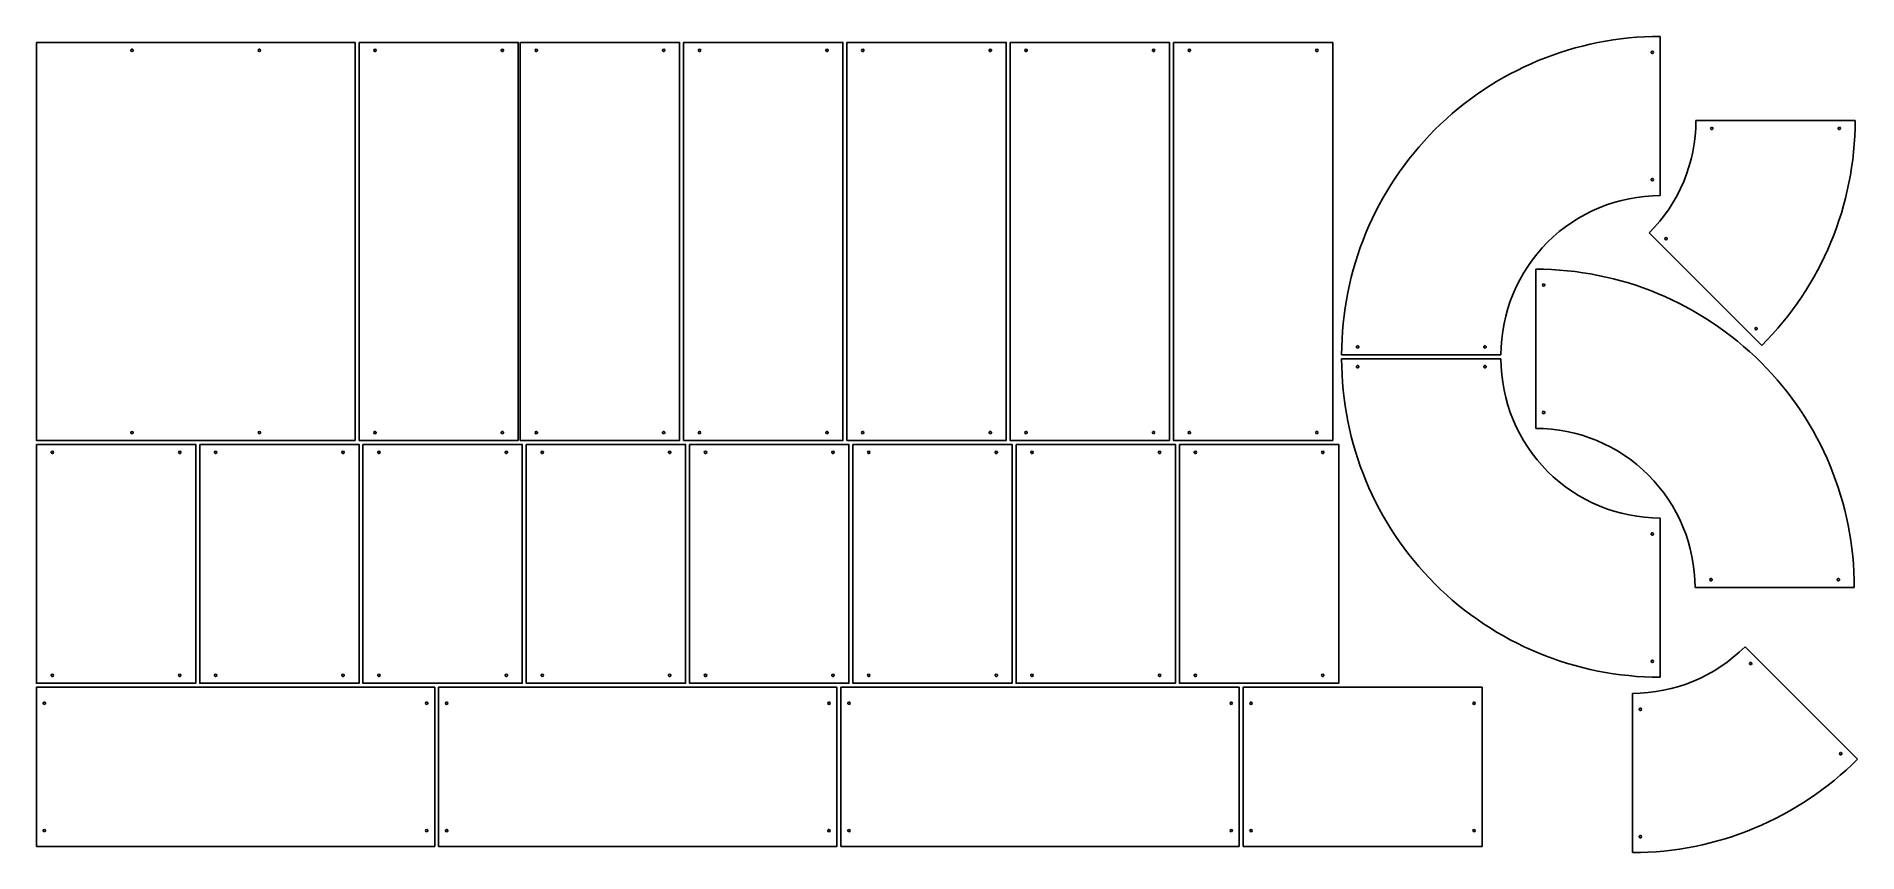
# Model space of a CAD drawing. Extents: x 55 to 2341, y 77 to 1102.
import ezdxf

# ---------------------------------------------------------------- set-up
doc = ezdxf.new("R2010")
doc.units = 0
doc.layers.add('CAPA_1', color=7, linetype='CONTINUOUS')

msp = doc.modelspace()

# ---------------------------------------------------------------- linework, layer by layer
at = {"layer": 'CAPA_1', "color": 7}
for points in [[(2093.308375, 902.411482), (2093.308375, 1102.411082)], [(54.655071, 1094.780838), (54.655071, 594.780991), (254.655046, 594.780991), (454.655033, 594.780991), (454.655033, 1094.780838), (254.655046, 1094.780838), (54.655071, 1094.780838)], [(174.655065, 1086.280643), (174.655065, 1086.280643)], [(334.655047, 1086.280643), (334.655047, 1086.280643)], [(459.655051, 1094.780725), (459.655051, 594.780878), (659.655018, 594.780878), (659.655018, 1094.780725), (459.655051, 1094.780725)], [(479.655039, 1086.28053), (479.655039, 1086.28053)], [(639.65503, 1086.28053), (639.65503, 1086.28053)], [(662.155027, 1094.78064), (662.155027, 594.780878), (862.154994, 594.780878), (862.154994, 1094.78064), (662.155027, 1094.78064)], [(682.155015, 1086.280445), (682.155015, 1086.280445)], [(842.155006, 1086.280445), (842.155006, 1086.280445)], [(867.155012, 1094.78064), (867.155012, 594.780765), (1067.154979, 594.780765), (1067.154979, 1094.78064), (867.155012, 1094.78064)], [(887.155, 1086.280445), (887.155, 1086.280445)], [(1047.154991, 1086.280445), (1047.154991, 1086.280445)], [(1072.154997, 1094.780527), (1072.154997, 594.780765), (1272.154964, 594.780765), (1272.154964, 1094.780527), (1072.154997, 1094.780527)], [(1092.154986, 1086.280332), (1092.154986, 1086.280332)], [(1252.154976, 1086.280332), (1252.154976, 1086.280332)], [(1277.154982, 1094.780442), (1277.154982, 594.78068), (1477.154949, 594.78068), (1477.154949, 1094.780442), (1277.154982, 1094.780442)], [(1297.154971, 1086.280248), (1297.154971, 1086.280248)], [(1457.154961, 1086.280248), (1457.154961, 1086.280248)], [(1482.154968, 1094.780442), (1482.154968, 594.780568), (1682.154934, 594.780568), (1682.154934, 1094.780442), (1482.154968, 1094.780442)], [(1502.154956, 1086.280248), (1502.154956, 1086.280248)], [(1662.154946, 1086.280248), (1662.154946, 1086.280248)], [(2083.308395, 1083.910992), (2083.308395, 1083.910992)], [(2159.553297, 986.780856), (2159.553297, 986.780856)], [(2319.552779, 986.780856), (2319.552779, 986.780856)], [(2338.052728, 996.780836), (2338.052728, 996.780836)], [(2083.308395, 923.910889), (2083.308395, 923.910889)], [(2102.055514, 848.441986), (2102.055514, 848.441986)], [(1936.963981, 609.958733), (1936.963981, 809.95822)], [(1946.964243, 791.45813), (1946.964243, 791.45813)], [(2215.192307, 735.30587), (2215.192307, 735.30587)], [(1713.307442, 713.911309), (1713.307442, 713.911309)], [(1873.307404, 713.911309), (1873.307404, 713.911309)], [(1713.307442, 685.910913), (1713.307442, 685.910913)], [(1873.307404, 685.910913), (1873.307404, 685.910913)], [(1946.964243, 631.458139), (1946.964243, 631.458139)], [(174.655065, 606.280587), (174.655065, 606.280587)], [(334.655047, 606.280587), (334.655047, 606.280587)], [(479.655039, 606.280869), (479.655039, 606.280869)], [(639.65503, 606.280869), (639.65503, 606.280869)], [(682.155015, 606.280869), (682.155015, 606.280869)], [(842.155006, 606.280869), (842.155006, 606.280869)], [(887.155, 606.280784), (887.155, 606.280784)], [(1047.154991, 606.280784), (1047.154991, 606.280784)], [(1092.154986, 606.280784), (1092.154986, 606.280784)], [(1252.154976, 606.280784), (1252.154976, 606.280784)], [(1297.154971, 606.280672), (1297.154971, 606.280672)], [(1457.154961, 606.280672), (1457.154961, 606.280672)], [(1502.154956, 606.280587), (1502.154956, 606.280587)], [(1662.154946, 606.280587), (1662.154946, 606.280587)], [(54.655071, 589.780973), (54.655071, 289.780691), (254.656062, 289.780691), (254.656062, 589.780973), (54.655071, 589.780973)], [(74.656069, 581.280778), (74.656069, 581.280778)], [(234.656046, 581.280778), (234.656046, 581.280778)], [(259.656052, 589.780973), (259.656052, 289.780691), (459.657027, 289.780691), (459.657027, 589.780973), (259.656052, 589.780973)], [(279.657048, 581.280778), (279.657048, 581.280778)], [(439.657038, 581.280778), (439.657038, 581.280778)], [(464.657045, 589.780973), (464.657045, 289.780691), (664.658028, 289.780691), (664.658028, 589.780973), (464.657045, 589.780973)], [(484.658049, 581.280778), (484.658049, 581.280778)], [(644.658011, 581.280778), (644.658011, 581.280778)], [(669.658018, 589.780973), (669.658018, 289.780691), (869.659001, 289.780691), (869.659001, 589.780973), (669.658018, 589.780973)], [(689.659022, 581.280778), (689.659022, 581.280778)], [(849.659012, 581.280778), (849.659012, 581.280778)], [(874.658991, 589.780973), (874.658991, 289.780691), (1074.660002, 289.780691), (1074.660002, 589.780973), (874.658991, 589.780973)], [(894.659995, 581.280778), (894.659995, 581.280778)], [(1054.659985, 581.280778), (1054.659985, 581.280778)], [(1079.659992, 589.781086), (1079.659992, 289.780691), (1279.660975, 289.780691), (1279.660975, 589.781086), (1079.659992, 589.781086)], [(1099.660996, 581.280891), (1099.660996, 581.280891)], [(1259.660986, 581.280891), (1259.660986, 581.280891)], [(1284.660965, 589.781086), (1284.660965, 289.780691), (1484.661948, 289.780691), (1484.661948, 589.781086), (1284.660965, 589.781086)], [(1304.661969, 581.280891), (1304.661969, 581.280891)], [(1464.661959, 581.280891), (1464.661959, 581.280891)], [(1489.661966, 589.781086), (1489.661966, 289.780691), (1689.662949, 289.780691), (1689.662949, 589.781086), (1489.661966, 589.781086)], [(1509.662942, 581.280891), (1509.662942, 581.280891)], [(1669.662932, 581.280891), (1669.662932, 581.280891)], [(2093.308375, 497.410746), (2093.308375, 297.411146)], [(2083.308395, 475.911339), (2083.308395, 475.911339)], [(2156.964952, 421.45852), (2156.964952, 421.45852)], [(2316.965196, 421.45852), (2316.965196, 421.45852)], [(74.656069, 301.280795), (74.656069, 301.280795)], [(234.656046, 301.280795), (234.656046, 301.280795)], [(279.657048, 301.280795), (279.657048, 301.280795)], [(439.657038, 301.280795), (439.657038, 301.280795)], [(484.658049, 301.280795), (484.658049, 301.280795)], [(644.658011, 301.280795), (644.658011, 301.280795)], [(689.659022, 301.280795), (689.659022, 301.280795)], [(849.659012, 301.280795), (849.659012, 301.280795)], [(894.659995, 301.280795), (894.659995, 301.280795)], [(1054.659985, 301.280795), (1054.659985, 301.280795)], [(1099.660996, 301.280795), (1099.660996, 301.280795)], [(1259.660986, 301.280795), (1259.660986, 301.280795)], [(1304.661969, 301.280795), (1304.661969, 301.280795)], [(1464.661959, 301.280795), (1464.661959, 301.280795)], [(1509.662942, 301.280795), (1509.662942, 301.280795)], [(1669.662932, 301.280795), (1669.662932, 301.280795)], [(2083.308395, 315.911236), (2083.308395, 315.911236)], [(2206.725951, 313.089641), (2206.725951, 313.089641)], [(554.65503, 284.780898), (54.655071, 284.780898), (54.655071, 84.780905), (554.65503, 84.780905), (554.65503, 284.780898)], [(1059.65498, 284.780983), (559.65502, 284.780983), (559.65502, 84.781017), (1059.65498, 84.781017), (1059.65498, 284.780983)], [(1564.655946, 284.781096), (1064.655986, 284.781096), (1064.655986, 84.781102), (1564.655946, 84.781102), (1564.655946, 284.781096)], [(1569.656952, 84.780707), (1869.656916, 84.780707), (1869.656916, 284.781604), (1569.656952, 284.781604), (1569.656952, 84.780707)], [(66.15507, 264.780911), (66.15507, 264.780911)], [(546.155033, 264.780911), (546.155033, 264.780911)], [(571.15504, 264.780996), (571.15504, 264.780996)], [(1051.154983, 264.780996), (1051.154983, 264.780996)], [(1076.155977, 264.781109), (1076.155977, 264.781109)], [(1556.155948, 264.781109), (1556.155948, 264.781109)], [(1578.156949, 264.781589), (1578.156949, 264.781589)], [(1858.156925, 264.781589), (1858.156925, 264.781589)], [(2068.387955, 255.591858), (2068.387955, 255.591858)], [(2319.862913, 199.95296), (2319.862913, 199.95296)], [(66.15507, 104.780921), (66.15507, 104.780921)], [(546.155033, 104.780921), (546.155033, 104.780921)], [(571.15504, 104.781006), (571.15504, 104.781006)], [(1051.154983, 104.781006), (1051.154983, 104.781006)], [(1076.155977, 104.781119), (1076.155977, 104.781119)], [(1556.155948, 104.781119), (1556.155948, 104.781119)], [(1578.156949, 104.781711), (1578.156949, 104.781711)], [(1858.156925, 104.781711), (1858.156925, 104.781711)], [(2068.387955, 95.592347), (2068.387955, 95.592347)], [(2058.387129, 77.092257), (2058.387129, 77.092257)]]:
    msp.add_lwpolyline(points, dxfattribs=at)
for points in [[(2093.308375, 1102.411082), (1987.221662, 1102.411329), (1885.479897, 1060.268733), (1810.465157, 985.254205)], [(173.155054, 1084.780434), (173.154999, 1085.178297), (173.313011, 1085.559883), (173.594324, 1085.841233)], [(174.655065, 1083.280734), (173.82675, 1083.280727), (173.155219, 1083.95212), (173.155054, 1084.780434)], [(173.594324, 1085.841233), (173.875637, 1086.122583), (174.257202, 1086.280646), (174.655065, 1086.280643)], [(174.655065, 1086.280643), (175.052928, 1086.280646), (175.434493, 1086.122583), (175.715806, 1085.841233)], [(176.155076, 1084.780434), (176.154911, 1083.95212), (175.48338, 1083.280727), (174.655065, 1083.280734)], [(175.715806, 1085.841233), (175.997119, 1085.559883), (176.155132, 1085.178297), (176.155076, 1084.780434)], [(333.155036, 1084.780434), (333.154981, 1085.178297), (333.312993, 1085.559883), (333.594306, 1085.841233)], [(334.655047, 1083.280734), (333.826732, 1083.280727), (333.155201, 1083.95212), (333.155036, 1084.780434)], [(333.594306, 1085.841233), (333.875619, 1086.122583), (334.257184, 1086.280646), (334.655047, 1086.280643)], [(334.655047, 1086.280643), (335.052905, 1086.280638), (335.434463, 1086.122573), (335.71577, 1085.841223)], [(336.15503, 1084.780434), (336.154865, 1083.952131), (335.483351, 1083.280743), (334.655047, 1083.280734)], [(335.71577, 1085.841223), (335.997077, 1085.559874), (336.155085, 1085.178292), (336.15503, 1084.780434)], [(479.655039, 1083.280734), (478.826967, 1083.281288), (478.155991, 1083.952757), (478.156044, 1084.780829)], [(478.156044, 1084.780829), (478.156209, 1085.608747), (478.827121, 1086.279976), (479.655039, 1086.28053)], [(479.655039, 1086.28053), (480.483354, 1086.280536), (481.154885, 1085.609144), (481.15505, 1084.780829)], [(480.715741, 1083.720103), (480.434431, 1083.438778), (480.052883, 1083.280731), (479.655039, 1083.280734)], [(481.15505, 1084.780829), (481.155076, 1084.382986), (480.99705, 1084.001429), (480.715741, 1083.720103)], [(638.594329, 1083.720103), (638.313019, 1084.001429), (638.154993, 1084.382986), (638.155019, 1084.780829)], [(638.155019, 1084.780829), (638.155184, 1085.609144), (638.826715, 1086.280536), (639.65503, 1086.28053)], [(639.65503, 1083.280734), (639.257187, 1083.280731), (638.875638, 1083.438778), (638.594329, 1083.720103)], [(639.65503, 1086.28053), (640.483333, 1086.280521), (641.154847, 1085.609133), (641.155013, 1084.780829)], [(640.715713, 1083.720113), (640.434409, 1083.438788), (640.052868, 1083.280738), (639.65503, 1083.280734)], [(641.155013, 1084.780829), (641.155038, 1084.382991), (640.997016, 1084.001438), (640.715713, 1083.720113)], [(682.155015, 1083.280649), (681.326943, 1083.281204), (680.655967, 1083.952672), (680.65602, 1084.780745)], [(680.65602, 1084.780745), (680.656185, 1085.608663), (681.327097, 1086.279891), (682.155015, 1086.280445)], [(682.155015, 1086.280445), (682.98333, 1086.280452), (683.654861, 1085.609059), (683.655026, 1084.780745)], [(683.215717, 1083.720019), (682.934407, 1083.438693), (682.552859, 1083.280646), (682.155015, 1083.280649)], [(683.655026, 1084.780745), (683.655052, 1084.382901), (683.497026, 1084.001344), (683.215717, 1083.720019)], [(841.094305, 1083.720019), (840.812995, 1084.001344), (840.654969, 1084.382901), (840.654995, 1084.780745)], [(840.654995, 1084.780745), (840.65516, 1085.609059), (841.326691, 1086.280452), (842.155006, 1086.280445)], [(842.155006, 1083.280649), (841.757163, 1083.280646), (841.375614, 1083.438693), (841.094305, 1083.720019)], [(842.155006, 1086.280445), (842.98332, 1086.280452), (843.654852, 1085.609059), (843.655017, 1084.780745)], [(843.215707, 1083.720019), (842.934397, 1083.438693), (842.552849, 1083.280646), (842.155006, 1083.280649)], [(843.655017, 1084.780745), (843.655042, 1084.382901), (843.497017, 1084.001344), (843.215707, 1083.720019)], [(887.155, 1083.280649), (886.326928, 1083.281204), (885.655952, 1083.952672), (885.656005, 1084.780745)], [(885.656005, 1084.780745), (885.65617, 1085.608663), (886.327083, 1086.279891), (887.155, 1086.280445)], [(887.155, 1086.280445), (887.983315, 1086.280452), (888.654846, 1085.609059), (888.655012, 1084.780745)], [(888.215702, 1083.720019), (887.934392, 1083.438693), (887.552844, 1083.280646), (887.155, 1083.280649)], [(888.655012, 1084.780745), (888.655037, 1084.382901), (888.497011, 1084.001344), (888.215702, 1083.720019)], [(1046.09429, 1083.720019), (1045.81298, 1084.001344), (1045.654954, 1084.382901), (1045.65498, 1084.780745)], [(1045.65498, 1084.780745), (1045.655145, 1085.609059), (1046.326676, 1086.280452), (1047.154991, 1086.280445)], [(1047.154991, 1083.280649), (1046.757148, 1083.280646), (1046.375599, 1083.438693), (1046.09429, 1083.720019)], [(1047.154991, 1086.280445), (1047.983305, 1086.280452), (1048.654837, 1085.609059), (1048.655002, 1084.780745)], [(1048.215692, 1083.720019), (1047.934382, 1083.438693), (1047.552834, 1083.280646), (1047.154991, 1083.280649)], [(1048.655002, 1084.780745), (1048.655027, 1084.382901), (1048.497002, 1084.001344), (1048.215692, 1083.720019)], [(1092.154986, 1083.280536), (1091.326913, 1083.281091), (1090.655937, 1083.952559), (1090.65599, 1084.780632)], [(1090.65599, 1084.780632), (1090.656155, 1085.60855), (1091.327068, 1086.279778), (1092.154986, 1086.280332)], [(1092.154986, 1086.280332), (1092.9833, 1086.280339), (1093.654832, 1085.608946), (1093.654997, 1084.780632)], [(1093.215687, 1083.719906), (1092.934377, 1083.43858), (1092.552829, 1083.280533), (1092.154986, 1083.280536)], [(1093.654997, 1084.780632), (1093.655022, 1084.382789), (1093.496997, 1084.001231), (1093.215687, 1083.719906)], [(1251.094275, 1083.719906), (1250.812965, 1084.001231), (1250.654939, 1084.382789), (1250.654965, 1084.780632)], [(1250.654965, 1084.780632), (1250.65513, 1085.608946), (1251.326661, 1086.280339), (1252.154976, 1086.280332)], [(1252.154976, 1083.280536), (1251.757133, 1083.280533), (1251.375584, 1083.43858), (1251.094275, 1083.719906)], [(1252.154976, 1086.280332), (1252.983291, 1086.280339), (1253.654822, 1085.608946), (1253.654987, 1084.780632)], [(1253.215677, 1083.719906), (1252.934368, 1083.43858), (1252.552819, 1083.280533), (1252.154976, 1083.280536)], [(1253.654987, 1084.780632), (1253.655013, 1084.382789), (1253.496987, 1084.001231), (1253.215677, 1083.719906)], [(1297.154971, 1083.280451), (1296.326899, 1083.281006), (1295.655922, 1083.952475), (1295.655976, 1084.780547)], [(1295.655976, 1084.780547), (1295.65614, 1085.608465), (1296.327053, 1086.279693), (1297.154971, 1086.280248)], [(1297.154971, 1086.280248), (1297.983285, 1086.280254), (1298.654817, 1085.608862), (1298.654982, 1084.780547)], [(1298.215672, 1083.719821), (1297.934362, 1083.438495), (1297.552814, 1083.280448), (1297.154971, 1083.280451)], [(1298.654982, 1084.780547), (1298.655007, 1084.382704), (1298.496982, 1084.001147), (1298.215672, 1083.719821)], [(1456.09426, 1083.719821), (1455.81295, 1084.001147), (1455.654925, 1084.382704), (1455.65495, 1084.780547)], [(1455.65495, 1084.780547), (1455.655115, 1085.608862), (1456.326647, 1086.280254), (1457.154961, 1086.280248)], [(1457.154961, 1083.280451), (1456.757118, 1083.280448), (1456.37557, 1083.438495), (1456.09426, 1083.719821)], [(1457.154961, 1086.280248), (1457.983265, 1086.280238), (1458.654779, 1085.608851), (1458.654944, 1084.780547)], [(1458.215644, 1083.719831), (1457.93434, 1083.438506), (1457.552799, 1083.280456), (1457.154961, 1083.280451)], [(1458.654944, 1084.780547), (1458.654969, 1084.382709), (1458.496948, 1084.001156), (1458.215644, 1083.719831)], [(1502.154956, 1083.280451), (1501.326884, 1083.281006), (1500.655907, 1083.952475), (1500.655961, 1084.780547)], [(1500.655961, 1084.780547), (1500.656126, 1085.608465), (1501.327038, 1086.279693), (1502.154956, 1086.280248)], [(1502.154956, 1086.280248), (1502.98327, 1086.280254), (1503.654802, 1085.608862), (1503.654967, 1084.780547)], [(1503.215657, 1083.719821), (1502.934347, 1083.438495), (1502.552799, 1083.280448), (1502.154956, 1083.280451)], [(1503.654967, 1084.780547), (1503.654992, 1084.382704), (1503.496967, 1084.001147), (1503.215657, 1083.719821)], [(1661.094245, 1083.719821), (1660.812935, 1084.001147), (1660.65491, 1084.382704), (1660.654935, 1084.780547)], [(1660.654935, 1084.780547), (1660.6551, 1085.608862), (1661.326632, 1086.280254), (1662.154946, 1086.280248)], [(1662.154946, 1083.280451), (1661.757103, 1083.280448), (1661.375555, 1083.438495), (1661.094245, 1083.719821)], [(1662.154946, 1086.280248), (1662.98325, 1086.280238), (1663.654764, 1085.608851), (1663.654929, 1084.780547)], [(1663.215629, 1083.719831), (1662.934326, 1083.438506), (1662.552785, 1083.280456), (1662.154946, 1083.280451)], [(1663.654929, 1084.780547), (1663.654955, 1084.382709), (1663.496933, 1084.001156), (1663.215629, 1083.719831)], [(2082.246954, 1081.350148), (2081.965399, 1081.631512), (2081.807222, 1082.013248), (2081.807255, 1082.411292)], [(2081.807255, 1082.411292), (2081.807334, 1082.809262), (2081.965561, 1083.190889), (2082.247104, 1083.472161)], [(2083.308395, 1080.911168), (2082.910351, 1080.910865), (2082.528509, 1081.068784), (2082.246954, 1081.350148)], [(2082.247104, 1083.472161), (2082.528646, 1083.753434), (2082.910425, 1083.911295), (2083.308395, 1083.910992)], [(2083.308395, 1083.910992), (2084.136269, 1083.910375), (2084.807112, 1083.239166), (2084.807277, 1082.411292)], [(2084.807277, 1082.411292), (2084.807346, 1081.583252), (2084.136434, 1080.911785), (2083.308395, 1080.911168)], [(1810.465157, 985.254205), (1735.450417, 910.239677), (1693.307534, 808.498031), (1693.307482, 702.411318)], [(2138.053297, 996.780836), (2138.006517, 943.755532), (2116.904526, 892.919069), (2079.386607, 855.44787)], [(2338.052728, 996.780836), (2338.052728, 996.780836), (2138.053297, 996.780836), (2138.053297, 996.780836)], [(2156.552908, 986.780856), (2156.552905, 987.178719), (2156.710967, 987.560284), (2156.992317, 987.841597)], [(2156.992317, 985.720115), (2156.710967, 986.001428), (2156.552905, 986.382993), (2156.552908, 986.780856)], [(2156.992317, 987.841597), (2157.273667, 988.12291), (2157.655253, 988.280923), (2158.053116, 988.280867)], [(2158.053116, 985.280845), (2157.655253, 985.280789), (2157.273667, 985.438802), (2156.992317, 985.720115)], [(2158.053116, 988.280867), (2158.450974, 988.280915), (2158.832553, 988.122899), (2159.113897, 987.841587)], [(2159.113897, 985.720125), (2158.832553, 985.438813), (2158.450974, 985.280797), (2158.053116, 985.280845)], [(2159.113897, 987.841587), (2159.395241, 987.560275), (2159.5533, 987.178714), (2159.553297, 986.780856)], [(2159.553297, 986.780856), (2159.5533, 986.382998), (2159.395241, 986.001437), (2159.113897, 985.720125)], [(2220.719714, 714.114932), (2295.755407, 789.057386), (2337.959254, 890.730292), (2338.052728, 996.780836)], [(2316.553039, 986.780856), (2316.553036, 987.178685), (2316.711072, 987.56022), (2316.992379, 987.841527)], [(2316.992379, 985.720185), (2316.711072, 986.001492), (2316.553036, 986.383027), (2316.553039, 986.780856)], [(2316.992379, 987.841527), (2317.273686, 988.122835), (2317.655222, 988.28087), (2318.05305, 988.280867)], [(2318.05305, 985.280845), (2317.655222, 985.280842), (2317.273686, 985.438877), (2316.992379, 985.720185)], [(2318.05305, 988.280867), (2318.881376, 988.280718), (2319.552785, 987.609182), (2319.552779, 986.780856)], [(2319.552779, 986.780856), (2319.552785, 985.95253), (2318.881376, 985.280994), (2318.05305, 985.280845)], [(2082.246924, 921.350103), (2081.965367, 921.631485), (2081.8072, 922.013243), (2081.807255, 922.411301)], [(2081.807255, 922.411301), (2081.807364, 922.809252), (2081.965604, 923.19085), (2082.247144, 923.472098)], [(2083.308395, 920.911092), (2082.910337, 920.91079), (2082.528481, 921.06872), (2082.246924, 921.350103)], [(2082.247144, 923.472098), (2082.528683, 923.753346), (2082.910444, 923.911191), (2083.308395, 923.910889)], [(2083.308395, 923.910889), (2084.136225, 923.910272), (2084.80705, 923.239131), (2084.807277, 922.411301)], [(2084.807277, 922.411301), (2084.807393, 921.583229), (2084.136467, 920.911709), (2083.308395, 920.911092)], [(1951.886297, 843.833148), (1989.393798, 881.340491), (2040.264871, 902.41176), (2093.308375, 902.411482)], [(2079.386607, 855.44787), (2079.386607, 855.44787), (2220.719714, 714.114932), (2220.719714, 714.114932)], [(2099.494912, 847.359946), (2098.909406, 847.945684), (2098.909406, 848.895107), (2099.494912, 849.480846)], [(2099.494912, 849.480846), (2100.080695, 850.066615), (2101.030424, 850.066615), (2101.616207, 849.480846)], [(2101.616207, 847.359946), (2101.030424, 846.774176), (2100.080695, 846.774176), (2099.494912, 847.359946)], [(2101.616207, 849.480846), (2101.89222, 849.204899), (2102.049809, 848.832238), (2102.055514, 848.441986)], [(2102.055514, 848.441986), (2102.061259, 848.03677), (2101.902798, 847.646473), (2101.616207, 847.359946)], [(1893.307364, 702.411318), (1893.307311, 755.454822), (1914.378795, 806.325806), (1951.886297, 843.833148)], [(1936.963981, 809.95822), (2043.050735, 809.958542), (2144.792565, 767.815985), (2219.807365, 692.801458)], [(1945.465079, 789.958429), (1945.46501, 789.13028), (1946.136094, 788.458766), (1946.964243, 788.458305)], [(1946.964243, 791.45813), (1946.136259, 791.457669), (1945.465244, 790.786413), (1945.465079, 789.958429)], [(1948.025352, 791.019199), (1947.743871, 791.300464), (1947.362165, 791.458357), (1946.964243, 791.45813)], [(1946.964243, 788.458305), (1947.362238, 788.458077), (1947.744008, 788.616029), (1948.025502, 788.897385)], [(1948.465101, 789.958429), (1948.465022, 790.356351), (1948.306834, 790.737935), (1948.025352, 791.019199)], [(1948.025502, 788.897385), (1948.306995, 789.178741), (1948.465134, 789.560434), (1948.465101, 789.958429)], [(2212.192236, 735.283857), (2212.192236, 735.681786), (2212.350355, 736.063408), (2212.63179, 736.34473)], [(2212.63179, 734.222983), (2212.350355, 734.504305), (2212.192236, 734.885927), (2212.192236, 735.283857)], [(2212.63179, 736.34473), (2213.217563, 736.930443), (2214.167226, 736.930443), (2214.753, 736.34473)], [(2214.753, 734.222983), (2214.167226, 733.63727), (2213.217563, 733.63727), (2212.63179, 734.222983)], [(2214.753, 736.34473), (2215.029013, 736.068784), (2215.186602, 735.696122), (2215.192307, 735.30587)], [(2215.192307, 735.30587), (2215.198281, 734.900363), (2215.039803, 734.509716), (2214.753, 734.222983)], [(1712.246701, 711.350414), (1711.965388, 711.631764), (1711.807375, 712.01335), (1711.807431, 712.411213)], [(1711.807431, 712.411213), (1711.807405, 712.809056), (1711.965431, 713.190614), (1712.24674, 713.471939)], [(1713.307442, 710.911004), (1712.909579, 710.911001), (1712.528014, 711.069064), (1712.246701, 711.350414)], [(1712.24674, 713.471939), (1712.52805, 713.753265), (1712.909599, 713.911312), (1713.307442, 713.911309)], [(1713.307442, 713.911309), (1713.705285, 713.911312), (1714.086833, 713.753265), (1714.368143, 713.471939)], [(1714.368183, 711.350414), (1714.08687, 711.069064), (1713.705305, 710.911001), (1713.307442, 710.911004)], [(1714.368143, 713.471939), (1714.649453, 713.190614), (1714.807478, 712.809056), (1714.807453, 712.411213)], [(1714.807453, 712.411213), (1714.807508, 712.01335), (1714.649496, 711.631764), (1714.368183, 711.350414)], [(1872.246663, 711.350414), (1871.96535, 711.631764), (1871.807337, 712.01335), (1871.807393, 712.411213)], [(1871.807393, 712.411213), (1871.807367, 712.809056), (1871.965393, 713.190614), (1872.246703, 713.471939)], [(1873.307404, 710.911004), (1872.909541, 710.911001), (1872.527976, 711.069064), (1872.246663, 711.350414)], [(1872.246703, 713.471939), (1872.528012, 713.753265), (1872.909561, 713.911312), (1873.307404, 713.911309)], [(1873.307404, 713.911309), (1873.705247, 713.911312), (1874.086796, 713.753265), (1874.368105, 713.471939)], [(1874.368145, 711.350414), (1874.086832, 711.069064), (1873.705267, 710.911001), (1873.307404, 710.911004)], [(1874.368105, 713.471939), (1874.649415, 713.190614), (1874.807441, 712.809056), (1874.807415, 712.411213)], [(1874.807415, 712.411213), (1874.807471, 712.01335), (1874.649458, 711.631764), (1874.368145, 711.350414)], [(1693.307482, 702.411318), (1693.307482, 702.411318), (1893.307364, 702.411318), (1893.307364, 702.411318)], [(1810.465159, 414.568021), (1735.450419, 489.582548), (1693.307536, 591.324193), (1693.307482, 697.410905)], [(1693.307482, 697.410905), (1693.307482, 697.410905), (1893.307364, 697.410904), (1893.307364, 697.410904)], [(1712.246701, 688.471808), (1711.965388, 688.190458), (1711.807375, 687.808872), (1711.807431, 687.411009)], [(1711.807431, 687.411009), (1711.807405, 687.013166), (1711.965431, 686.631609), (1712.24674, 686.350283)], [(1713.307442, 688.911218), (1712.909579, 688.911221), (1712.528014, 688.753158), (1712.246701, 688.471808)], [(1712.24674, 686.350283), (1712.52805, 686.068957), (1712.909599, 685.91091), (1713.307442, 685.910913)], [(1714.368183, 688.471808), (1714.08687, 688.753158), (1713.705305, 688.911221), (1713.307442, 688.911218)], [(1713.307442, 685.910913), (1713.705285, 685.91091), (1714.086833, 686.068957), (1714.368143, 686.350283)], [(1714.368143, 686.350283), (1714.649453, 686.631609), (1714.807478, 687.013166), (1714.807453, 687.411009)], [(1714.807453, 687.411009), (1714.807508, 687.808872), (1714.649496, 688.190458), (1714.368183, 688.471808)], [(1872.246663, 688.471808), (1871.96535, 688.190458), (1871.807337, 687.808872), (1871.807393, 687.411009)], [(1871.807393, 687.411009), (1871.807367, 687.013166), (1871.965393, 686.631609), (1872.246703, 686.350283)], [(1873.307404, 688.911218), (1872.909541, 688.911221), (1872.527976, 688.753158), (1872.246663, 688.471808)], [(1872.246703, 686.350283), (1872.528012, 686.068957), (1872.909561, 685.91091), (1873.307404, 685.910913)], [(1874.368145, 688.471808), (1874.086832, 688.753158), (1873.705267, 688.911221), (1873.307404, 688.911218)], [(1873.307404, 685.910913), (1873.705247, 685.91091), (1874.086796, 686.068957), (1874.368105, 686.350283)], [(1874.368105, 686.350283), (1874.649415, 686.631609), (1874.807441, 687.013166), (1874.807415, 687.411009)], [(1874.807415, 687.411009), (1874.807471, 687.808872), (1874.649458, 688.190458), (1874.368145, 688.471808)], [(1893.307364, 697.410904), (1893.307312, 644.367401), (1914.378798, 593.496419), (1951.886299, 555.989078)], [(2219.807365, 692.801458), (2294.822165, 617.786932), (2336.965092, 516.045255), (2336.965156, 409.9585)], [(1945.465079, 629.958523), (1945.464979, 629.130352), (1946.136072, 628.458804), (1946.964243, 628.458343)], [(1946.964243, 631.458139), (1946.136292, 631.457678), (1945.46529, 630.786474), (1945.465079, 629.958523)], [(1948.025322, 631.019239), (1947.743843, 631.300485), (1947.36215, 631.458367), (1946.964243, 631.458139)], [(1946.964243, 628.458343), (1947.362248, 628.458115), (1947.744026, 628.616075), (1948.025522, 628.897443)], [(1948.465101, 629.958523), (1948.464999, 630.35643), (1948.306801, 630.737993), (1948.025322, 631.019239)], [(1948.025522, 628.897443), (1948.307017, 629.178811), (1948.465149, 629.560519), (1948.465101, 629.958523)], [(173.594364, 603.72016), (173.313054, 604.001486), (173.155029, 604.383043), (173.155054, 604.780886)], [(173.155054, 604.780886), (173.155219, 605.609201), (173.82675, 606.280593), (174.655065, 606.280587)], [(174.655065, 603.28079), (174.257222, 603.280787), (173.875674, 603.438835), (173.594364, 603.72016)], [(174.655065, 606.280587), (175.48338, 606.280593), (176.154911, 605.609201), (176.155076, 604.780886)], [(175.715766, 603.72016), (175.434457, 603.438835), (175.052908, 603.280787), (174.655065, 603.28079)], [(176.155076, 604.780886), (176.155102, 604.383043), (175.997076, 604.001486), (175.715766, 603.72016)], [(333.594346, 603.72016), (333.313036, 604.001486), (333.155011, 604.383043), (333.155036, 604.780886)], [(333.155036, 604.780886), (333.155201, 605.609201), (333.826733, 606.280593), (334.655047, 606.280587)], [(334.655047, 603.28079), (334.257204, 603.280787), (333.875656, 603.438835), (333.594346, 603.72016)], [(334.655047, 606.280587), (335.483351, 606.280578), (336.154865, 605.60919), (336.15503, 604.780886)], [(335.71573, 603.72017), (335.434426, 603.438845), (335.052885, 603.280795), (334.655047, 603.28079)], [(336.15503, 604.780886), (336.155055, 604.383048), (335.997034, 604.001495), (335.71573, 603.72017)], [(479.655039, 603.280565), (478.826923, 603.281119), (478.155929, 603.952657), (478.156044, 604.780773)], [(478.156044, 604.780773), (478.155991, 605.608846), (478.826967, 606.280314), (479.655039, 606.280869)], [(479.655039, 606.280869), (480.052883, 606.280872), (480.434431, 606.122825), (480.715741, 605.841499)], [(480.715781, 603.719974), (480.434468, 603.438624), (480.052902, 603.280562), (479.655039, 603.280565)], [(480.715741, 605.841499), (480.99705, 605.560174), (481.155076, 605.178617), (481.15505, 604.780773)], [(481.15505, 604.780773), (481.155106, 604.382911), (480.997094, 604.001324), (480.715781, 603.719974)], [(638.594289, 603.719974), (638.312976, 604.001324), (638.154963, 604.382911), (638.155019, 604.780773)], [(638.155019, 604.780773), (638.154993, 605.178617), (638.313019, 605.560174), (638.594328, 605.841499)], [(639.65503, 603.280565), (639.257167, 603.280562), (638.875602, 603.438624), (638.594289, 603.719974)], [(638.594328, 605.841499), (638.875638, 606.122825), (639.257187, 606.280872), (639.65503, 606.280869)], [(639.65503, 606.280869), (640.052868, 606.280865), (640.434409, 606.122814), (640.715713, 605.841489)], [(640.715753, 603.719984), (640.434446, 603.438635), (640.052888, 603.280569), (639.65503, 603.280565)], [(640.715713, 605.841489), (640.997016, 605.560165), (641.155038, 605.178612), (641.155013, 604.780773)], [(641.155013, 604.780773), (641.155068, 604.382915), (640.99706, 604.001333), (640.715753, 603.719984)], [(682.155015, 603.280565), (681.326899, 603.281119), (680.655905, 603.952657), (680.65602, 604.780773)], [(680.65602, 604.780773), (680.655967, 605.608846), (681.326943, 606.280314), (682.155015, 606.280869)], [(682.155015, 606.280869), (682.552859, 606.280872), (682.934407, 606.122825), (683.215717, 605.841499)], [(683.215757, 603.719974), (682.934444, 603.438624), (682.552878, 603.280562), (682.155015, 603.280565)], [(683.215717, 605.841499), (683.497026, 605.560174), (683.655052, 605.178617), (683.655026, 604.780773)], [(683.655026, 604.780773), (683.655082, 604.382911), (683.49707, 604.001324), (683.215757, 603.719974)], [(841.094265, 603.719974), (840.812952, 604.001324), (840.654939, 604.382911), (840.654995, 604.780773)], [(840.654995, 604.780773), (840.654969, 605.178617), (840.812995, 605.560174), (841.094304, 605.841499)], [(842.155006, 603.280565), (841.757143, 603.280562), (841.375578, 603.438624), (841.094265, 603.719974)], [(841.094304, 605.841499), (841.375614, 606.122825), (841.757163, 606.280872), (842.155006, 606.280869)], [(842.155006, 606.280869), (842.552849, 606.280872), (842.934397, 606.122825), (843.215707, 605.841499)], [(843.215747, 603.719974), (842.934434, 603.438624), (842.552869, 603.280562), (842.155006, 603.280565)], [(843.215707, 605.841499), (843.497017, 605.560174), (843.655042, 605.178617), (843.655017, 604.780773)], [(843.655017, 604.780773), (843.655072, 604.382911), (843.49706, 604.001324), (843.215747, 603.719974)], [(887.155, 603.28048), (886.326884, 603.281035), (885.65589, 603.952572), (885.656005, 604.780689)], [(885.656005, 604.780689), (885.655952, 605.608761), (886.326928, 606.28023), (887.155, 606.280784)], [(887.155, 606.280784), (887.552844, 606.280787), (887.934392, 606.12274), (888.215702, 605.841415)], [(888.215742, 603.71989), (887.934429, 603.43854), (887.552863, 603.280477), (887.155, 603.28048)], [(888.215702, 605.841415), (888.497011, 605.560089), (888.655037, 605.178532), (888.655012, 604.780689)], [(888.655012, 604.780689), (888.655067, 604.382826), (888.497055, 604.00124), (888.215742, 603.71989)], [(1046.09425, 603.71989), (1045.812937, 604.00124), (1045.654924, 604.382826), (1045.65498, 604.780689)], [(1045.65498, 604.780689), (1045.654954, 605.178532), (1045.81298, 605.560089), (1046.09429, 605.841415)], [(1047.154991, 603.28048), (1046.757128, 603.280477), (1046.375563, 603.43854), (1046.09425, 603.71989)], [(1046.09429, 605.841415), (1046.375599, 606.12274), (1046.757148, 606.280787), (1047.154991, 606.280784)], [(1047.154991, 606.280784), (1047.552834, 606.280787), (1047.934382, 606.12274), (1048.215692, 605.841415)], [(1048.215732, 603.71989), (1047.934419, 603.43854), (1047.552854, 603.280477), (1047.154991, 603.28048)], [(1048.215692, 605.841415), (1048.497002, 605.560089), (1048.655027, 605.178532), (1048.655002, 604.780689)], [(1048.655002, 604.780689), (1048.655057, 604.382826), (1048.497045, 604.00124), (1048.215732, 603.71989)], [(1092.154986, 603.28048), (1091.326869, 603.281035), (1090.655875, 603.952572), (1090.65599, 604.780689)], [(1090.65599, 604.780689), (1090.655937, 605.608761), (1091.326913, 606.28023), (1092.154986, 606.280784)], [(1092.154986, 606.280784), (1092.552829, 606.280787), (1092.934377, 606.12274), (1093.215687, 605.841415)], [(1093.215727, 603.71989), (1092.934414, 603.43854), (1092.552848, 603.280477), (1092.154986, 603.28048)], [(1093.215687, 605.841415), (1093.496997, 605.560089), (1093.655022, 605.178532), (1093.654997, 604.780689)], [(1093.654997, 604.780689), (1093.655052, 604.382826), (1093.49704, 604.00124), (1093.215727, 603.71989)], [(1251.094235, 603.71989), (1250.812922, 604.00124), (1250.654909, 604.382826), (1250.654965, 604.780689)], [(1250.654965, 604.780689), (1250.654939, 605.178532), (1250.812965, 605.560089), (1251.094275, 605.841415)], [(1252.154976, 603.28048), (1251.757113, 603.280477), (1251.375548, 603.43854), (1251.094235, 603.71989)], [(1251.094275, 605.841415), (1251.375584, 606.12274), (1251.757133, 606.280787), (1252.154976, 606.280784)], [(1252.154976, 606.280784), (1252.552819, 606.280787), (1252.934368, 606.12274), (1253.215677, 605.841415)], [(1253.215717, 603.71989), (1252.934404, 603.43854), (1252.552839, 603.280477), (1252.154976, 603.28048)], [(1253.215677, 605.841415), (1253.496987, 605.560089), (1253.655013, 605.178532), (1253.654987, 604.780689)], [(1253.654987, 604.780689), (1253.655043, 604.382826), (1253.49703, 604.00124), (1253.215717, 603.71989)], [(1297.154971, 603.280367), (1296.326854, 603.280922), (1295.65586, 603.952459), (1295.655976, 604.780576)], [(1295.655976, 604.780576), (1295.655922, 605.608648), (1296.326899, 606.280117), (1297.154971, 606.280672)], [(1297.154971, 606.280672), (1297.552814, 606.280675), (1297.934362, 606.122627), (1298.215672, 605.841302)], [(1298.215712, 603.719777), (1297.934399, 603.438427), (1297.552834, 603.280364), (1297.154971, 603.280367)], [(1298.215672, 605.841302), (1298.496982, 605.559976), (1298.655007, 605.178419), (1298.654982, 604.780576)], [(1298.654982, 604.780576), (1298.655037, 604.382713), (1298.497025, 604.001127), (1298.215712, 603.719777)], [(1456.09422, 603.719777), (1455.812907, 604.001127), (1455.654895, 604.382713), (1455.65495, 604.780576)], [(1455.65495, 604.780576), (1455.654925, 605.178419), (1455.81295, 605.559976), (1456.09426, 605.841302)], [(1457.154961, 603.280367), (1456.757098, 603.280364), (1456.375533, 603.438427), (1456.09422, 603.719777)], [(1456.09426, 605.841302), (1456.37557, 606.122627), (1456.757118, 606.280675), (1457.154961, 606.280672)], [(1457.154961, 606.280672), (1457.552799, 606.280667), (1457.934341, 606.122617), (1458.215644, 605.841292)], [(1458.215684, 603.719787), (1457.934377, 603.438437), (1457.552819, 603.280372), (1457.154961, 603.280367)], [(1458.215644, 605.841292), (1458.496948, 605.559967), (1458.654969, 605.178414), (1458.654944, 604.780576)], [(1458.654944, 604.780576), (1458.654999, 604.382718), (1458.496991, 604.001136), (1458.215684, 603.719787)], [(1502.154956, 603.280282), (1501.32684, 603.280837), (1500.655845, 603.952375), (1500.655961, 604.780491)], [(1500.655961, 604.780491), (1500.655907, 605.608563), (1501.326884, 606.280032), (1502.154956, 606.280587)], [(1502.154956, 606.280587), (1502.552799, 606.28059), (1502.934347, 606.122543), (1503.215657, 605.841217)], [(1503.215697, 603.719692), (1502.934384, 603.438342), (1502.552819, 603.280279), (1502.154956, 603.280282)], [(1503.215657, 605.841217), (1503.496967, 605.559892), (1503.654992, 605.178334), (1503.654967, 604.780491)], [(1503.654967, 604.780491), (1503.655022, 604.382628), (1503.49701, 604.001042), (1503.215697, 603.719692)], [(1661.094205, 603.719692), (1660.812892, 604.001042), (1660.65488, 604.382628), (1660.654935, 604.780491)], [(1660.654935, 604.780491), (1660.65491, 605.178334), (1660.812935, 605.559892), (1661.094245, 605.841217)], [(1662.154946, 603.280282), (1661.757083, 603.280279), (1661.375518, 603.438342), (1661.094205, 603.719692)], [(1661.094245, 605.841217), (1661.375555, 606.122543), (1661.757103, 606.28059), (1662.154946, 606.280587)], [(1662.154946, 606.280587), (1662.552785, 606.280582), (1662.934326, 606.122532), (1663.215629, 605.841207)], [(1663.215669, 603.719702), (1662.934362, 603.438353), (1662.552804, 603.280287), (1662.154946, 603.280282)], [(1663.215629, 605.841207), (1663.496933, 605.559882), (1663.654955, 605.178329), (1663.654929, 604.780491)], [(1663.654929, 604.780491), (1663.654985, 604.382633), (1663.496976, 604.001051), (1663.215669, 603.719702)], [(2078.386083, 551.380375), (2040.87858, 588.887732), (1990.007497, 609.95901), (1936.963981, 609.958733)], [(73.595372, 578.72035), (73.314065, 579.001677), (73.156042, 579.383235), (73.15607, 579.781077)], [(73.15607, 579.781077), (73.156235, 580.609388), (73.827759, 581.280778), (74.656069, 581.280778)], [(74.656069, 578.280973), (74.258227, 578.280973), (73.87668, 578.439023), (73.595372, 578.72035)], [(74.656069, 581.280778), (75.48399, 581.280227), (76.154905, 580.608998), (76.15507, 579.781077)], [(76.15507, 579.781077), (76.155128, 578.953), (75.484147, 578.281525), (74.656069, 578.280973)], [(233.59536, 578.720356), (233.314056, 579.001682), (233.156035, 579.383237), (233.156063, 579.781077)], [(233.156063, 579.781077), (233.156228, 580.609381), (233.827742, 581.280769), (234.656046, 581.280778)], [(234.656046, 578.280973), (234.258206, 578.280978), (233.876664, 578.439029), (233.59536, 578.720356)], [(234.656046, 581.280778), (235.48436, 581.280784), (236.155892, 580.609392), (236.156057, 579.781077)], [(235.71675, 578.720346), (235.43544, 578.439018), (235.053891, 578.28097), (234.656046, 578.280973)], [(236.156057, 579.781077), (236.156085, 579.383233), (235.99806, 579.001673), (235.71675, 578.720346)], [(278.596344, 578.720346), (278.315034, 579.001673), (278.157009, 579.383233), (278.157037, 579.781077)], [(278.157037, 579.781077), (278.157202, 580.609392), (278.828733, 581.280784), (279.657048, 581.280778)], [(279.657048, 578.280973), (279.259203, 578.28097), (278.877654, 578.439018), (278.596344, 578.720346)], [(279.657048, 581.280778), (280.484966, 581.280224), (281.155878, 580.608995), (281.156043, 579.781077)], [(281.156043, 579.781077), (281.156101, 578.953002), (280.485123, 578.281528), (279.657048, 578.280973)], [(438.596334, 578.720346), (438.315024, 579.001673), (438.157, 579.383233), (438.157027, 579.781077)], [(438.157027, 579.781077), (438.157193, 580.609392), (438.828724, 581.280784), (439.657038, 581.280778)], [(439.657038, 578.280973), (439.259194, 578.28097), (438.877644, 578.439018), (438.596334, 578.720346)], [(439.657038, 581.280778), (440.485353, 581.280784), (441.156884, 580.609392), (441.15705, 579.781077)], [(440.717743, 578.720346), (440.436433, 578.439018), (440.054883, 578.28097), (439.657038, 578.280973)], [(441.15705, 579.781077), (441.157077, 579.383233), (440.999053, 579.001673), (440.717743, 578.720346)], [(483.597345, 578.720346), (483.316035, 579.001673), (483.15801, 579.383233), (483.158038, 579.781077)], [(483.158038, 579.781077), (483.158203, 580.609392), (483.829734, 581.280784), (484.658049, 581.280778)], [(484.658049, 578.280973), (484.260204, 578.28097), (483.878655, 578.439018), (483.597345, 578.720346)], [(484.658049, 581.280778), (485.485967, 581.280224), (486.156879, 580.608995), (486.157044, 579.781077)], [(486.157044, 579.781077), (486.157102, 578.953002), (485.486125, 578.281528), (484.658049, 578.280973)], [(643.597325, 578.720356), (643.316021, 579.001682), (643.158001, 579.383237), (643.158028, 579.781077)], [(643.158028, 579.781077), (643.158194, 580.609381), (643.829708, 581.280769), (644.658011, 581.280778)], [(644.658011, 578.280973), (644.260171, 578.280978), (643.878629, 578.439029), (643.597325, 578.720356)], [(644.658011, 581.280778), (645.486326, 581.280784), (646.157857, 580.609392), (646.158022, 579.781077)], [(645.718716, 578.720346), (645.437406, 578.439018), (645.055856, 578.28097), (644.658011, 578.280973)], [(646.158022, 579.781077), (646.15805, 579.383233), (646.000026, 579.001673), (645.718716, 578.720346)], [(688.598318, 578.720346), (688.317008, 579.001673), (688.158983, 579.383233), (688.159011, 579.781077)], [(688.159011, 579.781077), (688.159176, 580.609392), (688.830707, 581.280784), (689.659022, 581.280778)], [(689.659022, 578.280973), (689.261177, 578.28097), (688.879628, 578.439018), (688.598318, 578.720346)], [(689.659022, 581.280778), (690.48694, 581.280224), (691.157852, 580.608995), (691.158017, 579.781077)], [(691.158017, 579.781077), (691.158075, 578.953002), (690.487097, 578.281528), (689.659022, 578.280973)], [(848.598308, 578.720346), (848.316998, 579.001673), (848.158974, 579.383233), (848.159001, 579.781077)], [(848.159001, 579.781077), (848.159167, 580.609392), (848.830698, 581.280784), (849.659012, 581.280778)], [(849.659012, 578.280973), (849.261168, 578.28097), (848.879618, 578.439018), (848.598308, 578.720346)], [(849.659012, 581.280778), (850.487316, 581.280769), (851.15883, 580.609381), (851.158995, 579.781077)], [(850.719698, 578.720356), (850.438395, 578.439029), (850.056852, 578.280978), (849.659012, 578.280973)], [(851.158995, 579.781077), (851.159023, 579.383237), (851.001002, 579.001682), (850.719698, 578.720356)], [(893.599309, 578.720356), (893.318005, 579.001682), (893.159984, 579.383237), (893.160012, 579.781077)], [(893.160012, 579.781077), (893.160177, 580.609381), (893.831691, 581.280769), (894.659995, 581.280778)], [(894.659995, 578.280973), (894.262155, 578.280978), (893.880613, 578.439029), (893.599309, 578.720356)], [(894.659995, 581.280778), (895.487913, 581.280224), (896.158825, 580.608995), (896.15899, 579.781077)], [(896.15899, 579.781077), (896.159048, 578.953002), (895.48807, 578.281528), (894.659995, 578.280973)], [(1053.599299, 578.720356), (1053.317995, 579.001682), (1053.159975, 579.383237), (1053.160002, 579.781077)], [(1053.160002, 579.781077), (1053.160168, 580.609381), (1053.831682, 581.280769), (1054.659985, 581.280778)], [(1054.659985, 578.280973), (1054.262145, 578.280978), (1053.880603, 578.439029), (1053.599299, 578.720356)], [(1054.659985, 581.280778), (1055.4883, 581.280784), (1056.159831, 580.609392), (1056.159996, 579.781077)], [(1055.72069, 578.720346), (1055.43938, 578.439018), (1055.05783, 578.28097), (1054.659985, 578.280973)], [(1056.159996, 579.781077), (1056.160024, 579.383233), (1056.002, 579.001673), (1055.72069, 578.720346)], [(1098.600282, 578.72044), (1098.318971, 579.001774), (1098.16095, 579.383341), (1098.160985, 579.78119)], [(1098.160985, 579.78119), (1098.16115, 580.609505), (1098.832681, 581.280897), (1099.660996, 581.280891)], [(1099.660996, 578.281058), (1099.263146, 578.281055), (1098.881593, 578.439107), (1098.600282, 578.72044)], [(1099.660996, 581.280891), (1100.488914, 581.280336), (1101.159826, 580.609108), (1101.159991, 579.78119)], [(1101.159991, 579.78119), (1101.160065, 578.953104), (1100.489082, 578.281612), (1099.660996, 578.281058)], [(1258.600272, 578.72044), (1258.318961, 579.001774), (1258.16094, 579.383341), (1258.160975, 579.78119)], [(1258.160975, 579.78119), (1258.161141, 580.609505), (1258.832672, 581.280897), (1259.660986, 581.280891)], [(1259.660986, 578.281058), (1259.263137, 578.281055), (1258.881583, 578.439107), (1258.600272, 578.72044)], [(1259.660986, 581.280891), (1260.48929, 581.280882), (1261.160804, 580.609494), (1261.160969, 579.78119)], [(1260.721682, 578.72045), (1260.440378, 578.439118), (1260.058831, 578.281062), (1259.660986, 578.281058)], [(1261.160969, 579.78119), (1261.161004, 579.383345), (1261.002987, 579.001783), (1260.721682, 578.72045)], [(1303.601255, 578.72044), (1303.319944, 579.001774), (1303.161923, 579.383341), (1303.161958, 579.78119)], [(1303.161958, 579.78119), (1303.162123, 580.609505), (1303.833654, 581.280897), (1304.661969, 581.280891)], [(1304.661969, 578.281058), (1304.264119, 578.281055), (1303.882565, 578.439107), (1303.601255, 578.72044)], [(1304.661969, 581.280891), (1305.489887, 581.280336), (1306.160799, 580.609108), (1306.160964, 579.78119)], [(1306.160964, 579.78119), (1306.161037, 578.953104), (1305.490055, 578.281612), (1304.661969, 578.281058)], [(1463.601245, 578.72044), (1463.319934, 579.001774), (1463.161913, 579.383341), (1463.161948, 579.78119)], [(1463.161948, 579.78119), (1463.162113, 580.609505), (1463.833645, 581.280897), (1464.661959, 581.280891)], [(1464.661959, 578.281058), (1464.26411, 578.281055), (1463.882556, 578.439107), (1463.601245, 578.72044)], [(1464.661959, 581.280891), (1465.490274, 581.280897), (1466.161805, 580.609505), (1466.16197, 579.78119)], [(1465.722674, 578.72044), (1465.441363, 578.439107), (1465.059809, 578.281055), (1464.661959, 578.281058)], [(1466.16197, 579.78119), (1466.162006, 579.383341), (1466.003984, 579.001774), (1465.722674, 578.72044)], [(1508.602246, 578.72045), (1508.320941, 579.001783), (1508.162924, 579.383345), (1508.162959, 579.78119)], [(1508.162959, 579.78119), (1508.163124, 580.609494), (1508.834638, 581.280882), (1509.662942, 581.280891)], [(1509.662942, 578.281058), (1509.265097, 578.281062), (1508.88355, 578.439118), (1508.602246, 578.72045)], [(1509.662942, 581.280891), (1510.490871, 581.280352), (1511.1618, 580.609119), (1511.161965, 579.78119)], [(1511.161965, 579.78119), (1511.162039, 578.953093), (1510.491039, 578.281597), (1509.662942, 578.281058)], [(1668.602236, 578.72045), (1668.320932, 579.001783), (1668.162914, 579.383345), (1668.162949, 579.78119)], [(1668.162949, 579.78119), (1668.163115, 580.609494), (1668.834629, 581.280882), (1669.662932, 581.280891)], [(1669.662932, 578.281058), (1669.265087, 578.281062), (1668.883541, 578.439118), (1668.602236, 578.72045)], [(1669.662932, 581.280891), (1670.491247, 581.280897), (1671.162778, 580.609505), (1671.162943, 579.78119)], [(1670.723646, 578.72044), (1670.442336, 578.439107), (1670.060782, 578.281055), (1669.662932, 578.281058)], [(1671.162943, 579.78119), (1671.162979, 579.383341), (1671.004957, 579.001774), (1670.723646, 578.72044)], [(1951.886299, 555.989078), (1989.3938, 518.481736), (2040.264872, 497.410468), (2093.308375, 497.410746)], [(2136.964992, 409.9585), (2136.965063, 463.002017), (2115.893586, 513.873018), (2078.386083, 551.380375)], [(2082.246924, 478.472125), (2081.965367, 478.190743), (2081.8072, 477.808985), (2081.807255, 477.410927)], [(2081.807255, 477.410927), (2081.807364, 477.012976), (2081.965604, 476.631378), (2082.247144, 476.35013)], [(2083.308395, 478.911135), (2082.910337, 478.911438), (2082.528481, 478.753508), (2082.246924, 478.472125)], [(2082.247144, 476.35013), (2082.528683, 476.068882), (2082.910444, 475.911036), (2083.308395, 475.911339)], [(2084.807277, 477.410927), (2084.807393, 478.238999), (2084.136467, 478.910518), (2083.308395, 478.911135)], [(2083.308395, 475.911339), (2084.136225, 475.911956), (2084.80705, 476.583097), (2084.807277, 477.410927)], [(2093.308375, 297.411146), (1987.221663, 297.410899), (1885.479899, 339.553494), (1810.465159, 414.568021)], [(2155.465223, 419.958396), (2155.465123, 419.130004), (2156.13656, 418.458365), (2156.964952, 418.458215)], [(2156.964952, 421.45852), (2156.136582, 421.45837), (2155.465154, 420.786766), (2155.465223, 419.958396)], [(2158.025663, 421.01914), (2157.744353, 421.300472), (2157.3628, 421.458523), (2156.964952, 421.45852)], [(2156.964952, 418.458215), (2157.36281, 418.458212), (2157.744371, 418.616271), (2158.025683, 418.897615)], [(2158.464963, 419.958396), (2158.464996, 420.356244), (2158.306974, 420.737808), (2158.025663, 421.01914)], [(2158.025683, 418.897615), (2158.306995, 419.178959), (2158.465011, 419.560538), (2158.464963, 419.958396)], [(2315.465185, 419.958396), (2315.465137, 419.560538), (2315.623153, 419.178959), (2315.904465, 418.897615)], [(2315.904485, 421.01914), (2315.623175, 420.737808), (2315.465152, 420.356244), (2315.465185, 419.958396)], [(2315.904465, 418.897615), (2316.185777, 418.616271), (2316.567338, 418.458212), (2316.965196, 418.458215)], [(2316.965196, 421.45852), (2316.567348, 421.458523), (2316.185796, 421.300472), (2315.904485, 421.01914)], [(2318.025908, 421.01914), (2317.744597, 421.300472), (2317.363045, 421.458523), (2316.965196, 421.45852)], [(2316.965196, 418.458215), (2317.363054, 418.458212), (2317.744615, 418.616271), (2318.025928, 418.897615)], [(2318.465208, 419.958396), (2318.465241, 420.356244), (2318.307218, 420.737808), (2318.025908, 421.01914)], [(2318.025928, 418.897615), (2318.30724, 419.178959), (2318.465255, 419.560538), (2318.465208, 419.958396)], [(2336.965156, 409.9585), (2336.965156, 409.9585), (2136.964992, 409.9585), (2136.964992, 409.9585)], [(2058.387129, 277.091858), (2111.412716, 277.138421), (2162.249513, 298.240428), (2199.720913, 335.758547)], [(2199.720913, 335.758547), (2199.720913, 335.758547), (2341.054133, 194.425553), (2341.054133, 194.425553)], [(73.595336, 298.720412), (73.314025, 299.001762), (73.156014, 299.383346), (73.15607, 299.781207)], [(73.15607, 299.781207), (73.156297, 300.609473), (73.827803, 301.280795), (74.656069, 301.280795)], [(74.656069, 298.280998), (74.258209, 298.280998), (73.876646, 298.439062), (73.595336, 298.720412)], [(74.656069, 301.280795), (75.483945, 301.280243), (76.154843, 300.609083), (76.15507, 299.781207)], [(76.15507, 299.781207), (76.155186, 298.953088), (75.484188, 298.28155), (74.656069, 298.280998)], [(233.595323, 298.720418), (233.314016, 299.001767), (233.156008, 299.383349), (233.156063, 299.781207)], [(233.156063, 299.781207), (233.15629, 300.609467), (233.827786, 301.280785), (234.656046, 301.280795)], [(234.656046, 298.280998), (234.258188, 298.281003), (233.87663, 298.439069), (233.595323, 298.720418)], [(234.656046, 301.280795), (235.484316, 301.280801), (236.155829, 300.609478), (236.156057, 299.781207)], [(235.716787, 298.720408), (235.435474, 298.439058), (235.053909, 298.280995), (234.656046, 298.280998)], [(236.156057, 299.781207), (236.156112, 299.383344), (235.9981, 299.001758), (235.716787, 298.720408)], [(278.596307, 298.720408), (278.314994, 299.001758), (278.156981, 299.383344), (278.157037, 299.781207)], [(278.157037, 299.781207), (278.157264, 300.609478), (278.828777, 301.280801), (279.657048, 301.280795)], [(279.657048, 298.280998), (279.259185, 298.280995), (278.87762, 298.439058), (278.596307, 298.720408)], [(279.657048, 301.280795), (280.484922, 301.28024), (281.155816, 300.609081), (281.156043, 299.781207)], [(281.156043, 299.781207), (281.156159, 298.953091), (280.485164, 298.281553), (279.657048, 298.280998)], [(438.596297, 298.720408), (438.314984, 299.001758), (438.156972, 299.383344), (438.157027, 299.781207)], [(438.157027, 299.781207), (438.157255, 300.609478), (438.828768, 301.280801), (439.657038, 301.280795)], [(439.657038, 298.280998), (439.259176, 298.280995), (438.87761, 298.439058), (438.596297, 298.720408)], [(439.657038, 301.280795), (440.485309, 301.280801), (441.156822, 300.609478), (441.15705, 299.781207)], [(440.71778, 298.720408), (440.436467, 298.439058), (440.054901, 298.280995), (439.657038, 298.280998)], [(441.15705, 299.781207), (441.157105, 299.383344), (440.999093, 299.001758), (440.71778, 298.720408)], [(483.597308, 298.720408), (483.315995, 299.001758), (483.157983, 299.383344), (483.158038, 299.781207)], [(483.158038, 299.781207), (483.158266, 300.609478), (483.829779, 301.280801), (484.658049, 301.280795)], [(484.658049, 298.280998), (484.260186, 298.280995), (483.878621, 298.439058), (483.597308, 298.720408)], [(484.658049, 301.280795), (485.485923, 301.28024), (486.156817, 300.609081), (486.157044, 299.781207)], [(486.157044, 299.781207), (486.15716, 298.953091), (485.486165, 298.281553), (484.658049, 298.280998)], [(643.597288, 298.720418), (643.315981, 299.001767), (643.157973, 299.383349), (643.158028, 299.781207)], [(643.158028, 299.781207), (643.158256, 300.609467), (643.829752, 301.280785), (644.658011, 301.280795)], [(644.658011, 298.280998), (644.260153, 298.281003), (643.878595, 298.439069), (643.597288, 298.720418)], [(644.658011, 301.280795), (645.486282, 301.280801), (646.157795, 300.609478), (646.158022, 299.781207)], [(645.718753, 298.720408), (645.43744, 298.439058), (645.055874, 298.280995), (644.658011, 298.280998)], [(646.158022, 299.781207), (646.158078, 299.383344), (646.000066, 299.001758), (645.718753, 298.720408)], [(688.598281, 298.720408), (688.316968, 299.001758), (688.158955, 299.383344), (688.159011, 299.781207)], [(688.159011, 299.781207), (688.159238, 300.609478), (688.830751, 301.280801), (689.659022, 301.280795)], [(689.659022, 298.280998), (689.261159, 298.280995), (688.879594, 298.439058), (688.598281, 298.720408)], [(689.659022, 301.280795), (690.486896, 301.28024), (691.15779, 300.609081), (691.158017, 299.781207)], [(691.158017, 299.781207), (691.158133, 298.953091), (690.487138, 298.281553), (689.659022, 298.280998)], [(848.598271, 298.720408), (848.316958, 299.001758), (848.158946, 299.383344), (848.159001, 299.781207)], [(848.159001, 299.781207), (848.159229, 300.609478), (848.830742, 301.280801), (849.659012, 301.280795)], [(849.659012, 298.280998), (849.26115, 298.280995), (848.879584, 298.439058), (848.598271, 298.720408)], [(849.659012, 301.280795), (850.487272, 301.280785), (851.158768, 300.609467), (851.158995, 299.781207)], [(850.719735, 298.720418), (850.438429, 298.439069), (850.05687, 298.281003), (849.659012, 298.280998)], [(851.158995, 299.781207), (851.159051, 299.383349), (851.001042, 299.001767), (850.719735, 298.720418)], [(893.599272, 298.720418), (893.317965, 299.001767), (893.159957, 299.383349), (893.160012, 299.781207)], [(893.160012, 299.781207), (893.16024, 300.609467), (893.831735, 301.280785), (894.659995, 301.280795)], [(894.659995, 298.280998), (894.262137, 298.281003), (893.880579, 298.439069), (893.599272, 298.720418)], [(894.659995, 301.280795), (895.487869, 301.28024), (896.158763, 300.609081), (896.15899, 299.781207)], [(896.15899, 299.781207), (896.159106, 298.953091), (895.488111, 298.281553), (894.659995, 298.280998)], [(1053.599262, 298.720418), (1053.317955, 299.001767), (1053.159947, 299.383349), (1053.160002, 299.781207)], [(1053.160002, 299.781207), (1053.16023, 300.609467), (1053.831726, 301.280785), (1054.659985, 301.280795)], [(1054.659985, 298.280998), (1054.262127, 298.281003), (1053.880569, 298.439069), (1053.599262, 298.720418)], [(1054.659985, 301.280795), (1055.488256, 301.280801), (1056.159769, 300.609478), (1056.159996, 299.781207)], [(1055.720727, 298.720408), (1055.439414, 298.439058), (1055.057848, 298.280995), (1054.659985, 298.280998)], [(1056.159996, 299.781207), (1056.160052, 299.383344), (1056.00204, 299.001758), (1055.720727, 298.720408)], [(1098.600255, 298.720408), (1098.318942, 299.001758), (1098.160929, 299.383344), (1098.160985, 299.781207)], [(1098.160985, 299.781207), (1098.161212, 300.609478), (1098.832725, 301.280801), (1099.660996, 301.280795)], [(1099.660996, 298.280998), (1099.263133, 298.280995), (1098.881568, 298.439058), (1098.600255, 298.720408)], [(1099.660996, 301.280795), (1100.48887, 301.28024), (1101.159764, 300.609081), (1101.159991, 299.781207)], [(1101.159991, 299.781207), (1101.160107, 298.953091), (1100.489112, 298.281553), (1099.660996, 298.280998)], [(1258.600245, 298.720408), (1258.318932, 299.001758), (1258.16092, 299.383344), (1258.160975, 299.781207)], [(1258.160975, 299.781207), (1258.161203, 300.609478), (1258.832716, 301.280801), (1259.660986, 301.280795)], [(1259.660986, 298.280998), (1259.263124, 298.280995), (1258.881558, 298.439058), (1258.600245, 298.720408)], [(1259.660986, 301.280795), (1260.489246, 301.280785), (1261.160742, 300.609467), (1261.160969, 299.781207)], [(1260.721709, 298.720418), (1260.440403, 298.439069), (1260.058844, 298.281003), (1259.660986, 298.280998)], [(1261.160969, 299.781207), (1261.161025, 299.383349), (1261.003016, 299.001767), (1260.721709, 298.720418)], [(1303.601228, 298.720408), (1303.319915, 299.001758), (1303.161902, 299.383344), (1303.161958, 299.781207)], [(1303.161958, 299.781207), (1303.162185, 300.609478), (1303.833698, 301.280801), (1304.661969, 301.280795)], [(1304.661969, 298.280998), (1304.264106, 298.280995), (1303.882541, 298.439058), (1303.601228, 298.720408)], [(1304.661969, 301.280795), (1305.489843, 301.28024), (1306.160737, 300.609081), (1306.160964, 299.781207)], [(1306.160964, 299.781207), (1306.16108, 298.953091), (1305.490085, 298.281553), (1304.661969, 298.280998)], [(1463.601218, 298.720408), (1463.319905, 299.001758), (1463.161893, 299.383344), (1463.161948, 299.781207)], [(1463.161948, 299.781207), (1463.162176, 300.609478), (1463.833689, 301.280801), (1464.661959, 301.280795)], [(1464.661959, 298.280998), (1464.264096, 298.280995), (1463.882531, 298.439058), (1463.601218, 298.720408)], [(1464.661959, 301.280795), (1465.49023, 301.280801), (1466.161743, 300.609478), (1466.16197, 299.781207)], [(1465.722701, 298.720408), (1465.441388, 298.439058), (1465.059822, 298.280995), (1464.661959, 298.280998)], [(1466.16197, 299.781207), (1466.162026, 299.383344), (1466.004014, 299.001758), (1465.722701, 298.720408)], [(1508.602219, 298.720418), (1508.320912, 299.001767), (1508.162903, 299.383349), (1508.162959, 299.781207)], [(1508.162959, 299.781207), (1508.163186, 300.609467), (1508.834682, 301.280785), (1509.662942, 301.280795)], [(1509.662942, 298.280998), (1509.265084, 298.281003), (1508.883526, 298.439069), (1508.602219, 298.720418)], [(1509.662942, 301.280795), (1510.490827, 301.280256), (1511.161738, 300.609092), (1511.161965, 299.781207)], [(1511.161965, 299.781207), (1511.162081, 298.95308), (1510.491069, 298.281537), (1509.662942, 298.280998)], [(1668.602209, 298.720418), (1668.320902, 299.001767), (1668.162894, 299.383349), (1668.162949, 299.781207)], [(1668.162949, 299.781207), (1668.163177, 300.609467), (1668.834673, 301.280785), (1669.662932, 301.280795)], [(1669.662932, 298.280998), (1669.265074, 298.281003), (1668.883516, 298.439069), (1668.602209, 298.720418)], [(1669.662932, 301.280795), (1670.491203, 301.280801), (1671.162716, 300.609478), (1671.162943, 299.781207)], [(1670.723673, 298.720408), (1670.44236, 298.439058), (1670.060795, 298.280995), (1669.662932, 298.280998)], [(1671.162943, 299.781207), (1671.162999, 299.383344), (1671.004986, 299.001758), (1670.723673, 298.720408)], [(2082.246954, 318.47208), (2081.965399, 318.190716), (2081.807222, 317.80898), (2081.807255, 317.410936)], [(2081.807255, 317.410936), (2081.807334, 317.012966), (2081.965561, 316.631339), (2082.247104, 316.350066)], [(2083.308395, 318.91106), (2082.910351, 318.911363), (2082.528509, 318.753444), (2082.246954, 318.47208)], [(2082.247104, 316.350066), (2082.528646, 316.068794), (2082.910425, 315.910933), (2083.308395, 315.911236)], [(2084.807277, 317.410936), (2084.807346, 318.238976), (2084.136434, 318.910443), (2083.308395, 318.91106)], [(2083.308395, 315.911236), (2084.136269, 315.911852), (2084.807112, 316.583062), (2084.807277, 317.410936)], [(2205.687091, 315.650243), (2205.101321, 315.06446), (2205.101321, 314.114731), (2205.687091, 313.528948)], [(2206.748105, 316.089937), (2206.350107, 316.089937), (2205.968424, 315.931764), (2205.687091, 315.650243)], [(2205.687091, 313.528948), (2205.963037, 313.252935), (2206.335699, 313.095346), (2206.725951, 313.089641)], [(2206.725951, 313.089641), (2207.131556, 313.08359), (2207.522318, 313.242074), (2207.80912, 313.528948)], [(2207.80912, 315.650243), (2207.527786, 315.931764), (2207.146104, 316.089937), (2206.748105, 316.089937)], [(2207.80912, 313.528948), (2208.39489, 314.114731), (2208.39489, 315.06446), (2207.80912, 315.650243)], [(2058.387129, 77.092257), (2058.387129, 77.092257), (2058.387129, 277.091858), (2058.387129, 277.091858)], [(63.594407, 263.720244), (63.313102, 264.001551), (63.155068, 264.383085), (63.155071, 264.780911)], [(63.155071, 264.780911), (63.155625, 265.608946), (63.827036, 266.279907), (64.655071, 266.279907)], [(64.655071, 263.2809), (64.257244, 263.2809), (63.875711, 263.438937), (63.594407, 263.720244)], [(64.655071, 266.279907), (65.483105, 266.279907), (66.154516, 265.608946), (66.15507, 264.780911)], [(65.715735, 263.720244), (65.43443, 263.438937), (65.052897, 263.2809), (64.655071, 263.2809)], [(66.15507, 264.780911), (66.155073, 264.383085), (65.99704, 264.001551), (65.715735, 263.720244)], [(544.655022, 263.2809), (543.826597, 263.28091), (543.155033, 263.952487), (543.155039, 264.780911)], [(543.155039, 264.780911), (543.155594, 265.60894), (543.826994, 266.279897), (544.655022, 266.279907)], [(544.655022, 266.279907), (545.483061, 266.279913), (546.154479, 265.608951), (546.155033, 264.780911)], [(545.715694, 263.72024), (545.434386, 263.438933), (545.052851, 263.280897), (544.655022, 263.2809)], [(546.155033, 264.780911), (546.155036, 264.383083), (545.997001, 264.001547), (545.715694, 263.72024)], [(568.155018, 264.780996), (568.155572, 265.609035), (568.826989, 266.279998), (569.655029, 266.279991)], [(569.655029, 263.281013), (568.826604, 263.281007), (568.155027, 263.952571), (568.155018, 264.780996)], [(569.655029, 266.279991), (570.483068, 266.279998), (571.154485, 265.609035), (571.15504, 264.780996)], [(571.15504, 264.780996), (571.15503, 263.952571), (570.483454, 263.281007), (569.655029, 263.281013)], [(1048.154989, 264.780996), (1048.155543, 265.609035), (1048.826961, 266.279998), (1049.655, 266.279991)], [(1049.655, 263.281013), (1048.826575, 263.281007), (1048.154998, 263.952571), (1048.154989, 264.780996)], [(1049.655, 266.279991), (1050.483028, 266.279982), (1051.154428, 265.609024), (1051.154983, 264.780996)], [(1051.154983, 264.780996), (1051.154974, 263.952582), (1050.483414, 263.281023), (1049.655, 263.281013)], [(1073.595323, 263.720438), (1073.314016, 264.001745), (1073.15598, 264.38328), (1073.155983, 264.781109)], [(1073.155983, 264.781109), (1073.156538, 265.609148), (1073.827955, 266.280111), (1074.655994, 266.280104)], [(1074.655994, 263.281098), (1074.258166, 263.281095), (1073.87663, 263.43913), (1073.595323, 263.720438)], [(1074.655994, 266.280104), (1075.484022, 266.280095), (1076.155423, 265.609137), (1076.155977, 264.781109)], [(1076.155977, 264.781109), (1076.155983, 263.952684), (1075.484419, 263.281107), (1074.655994, 263.281098)], [(1554.655937, 263.281098), (1553.827512, 263.281107), (1553.155948, 263.952684), (1553.155954, 264.781109)], [(1553.155954, 264.781109), (1553.156509, 265.609137), (1553.827909, 266.280095), (1554.655937, 266.280104)], [(1554.655937, 266.280104), (1555.483977, 266.280111), (1556.155394, 265.609148), (1556.155948, 264.781109)], [(1555.716609, 263.720438), (1555.435301, 263.43913), (1555.053766, 263.281095), (1554.655937, 263.281098)], [(1556.155948, 264.781109), (1556.155951, 264.38328), (1555.997916, 264.001745), (1555.716609, 263.720438)], [(1578.156949, 264.781589), (1578.156946, 265.179417), (1578.314981, 265.560953), (1578.596288, 265.84226)], [(1579.65696, 263.281606), (1578.828535, 263.2816), (1578.156958, 263.953164), (1578.156949, 264.781589)], [(1578.596288, 265.84226), (1578.877596, 266.123567), (1579.259131, 266.281603), (1579.65696, 266.2816)], [(1579.65696, 266.2816), (1580.485385, 266.281591), (1581.156949, 265.610014), (1581.156943, 264.781589)], [(1581.156943, 264.781589), (1581.156933, 263.953175), (1580.485374, 263.281615), (1579.65696, 263.281606)], [(1858.156925, 264.781589), (1858.156922, 265.179417), (1858.314957, 265.560953), (1858.596265, 265.84226)], [(1859.656936, 263.281606), (1858.828511, 263.2816), (1858.156934, 263.953164), (1858.156925, 264.781589)], [(1858.596265, 265.84226), (1858.877572, 266.123567), (1859.259107, 266.281603), (1859.656936, 266.2816)], [(1859.656936, 266.2816), (1860.485361, 266.281591), (1861.156925, 265.610014), (1861.156919, 264.781589)], [(1861.156919, 264.781589), (1861.15691, 263.953175), (1860.48535, 263.281615), (1859.656936, 263.281606)], [(2067.326667, 258.153136), (2067.045171, 257.871762), (2066.887042, 257.490048), (2066.887098, 257.092038)], [(2066.887098, 257.092038), (2066.88705, 256.694033), (2067.045181, 256.312326), (2067.326677, 256.030958)], [(2068.387955, 258.592247), (2067.989946, 258.592474), (2067.608163, 258.434511), (2067.326667, 258.153136)], [(2067.326677, 256.030958), (2067.608172, 255.749589), (2067.989951, 255.59163), (2068.387955, 255.591858)], [(2069.88712, 257.092038), (2069.887235, 257.92022), (2069.216138, 258.591785), (2068.387955, 258.592247)], [(2068.387955, 255.591858), (2069.216127, 255.592319), (2069.88722, 256.263867), (2069.88712, 257.092038)], [(2341.054133, 194.425553), (2266.111456, 119.389487), (2164.438095, 77.185514), (2058.387129, 77.092257)], [(2318.824053, 202.513449), (2318.238283, 201.927666), (2318.238283, 200.977938), (2318.824053, 200.392154)], [(2320.944953, 202.513449), (2320.359215, 203.098956), (2319.409791, 203.098956), (2318.824053, 202.513449)], [(2318.824053, 200.392154), (2319.100018, 200.116183), (2319.472677, 199.958635), (2319.862913, 199.95296)], [(2319.862913, 199.95296), (2320.268112, 199.947186), (2320.658407, 200.105605), (2320.944953, 200.392154)], [(2320.944953, 200.392154), (2321.530723, 200.977938), (2321.530723, 201.927666), (2320.944953, 202.513449)], [(63.594407, 103.720254), (63.313102, 104.001561), (63.155068, 104.383094), (63.155071, 104.780921)], [(63.155071, 104.780921), (63.15508, 105.609341), (63.82665, 106.280904), (64.655071, 106.280904)], [(64.655071, 103.28091), (64.257244, 103.28091), (63.875711, 103.438947), (63.594407, 103.720254)], [(64.655071, 106.280904), (65.483491, 106.280904), (66.155061, 105.609341), (66.15507, 104.780921)], [(65.715735, 103.720254), (65.43443, 103.438947), (65.052897, 103.28091), (64.655071, 103.28091)], [(66.15507, 104.780921), (66.155073, 104.383094), (65.99704, 104.001561), (65.715735, 103.720254)], [(544.655022, 103.28091), (543.826597, 103.280919), (543.155033, 103.952496), (543.155039, 104.780921)], [(543.155039, 104.780921), (543.155049, 105.609335), (543.826608, 106.280895), (544.655022, 106.280904)], [(544.655022, 106.280904), (545.483447, 106.28091), (546.155024, 105.609346), (546.155033, 104.780921)], [(545.715694, 103.72025), (545.434386, 103.438942), (545.052851, 103.280907), (544.655022, 103.28091)], [(546.155033, 104.780921), (546.155036, 104.383092), (545.997001, 104.001557), (545.715694, 103.72025)], [(568.155018, 104.781006), (568.155015, 105.178834), (568.31305, 105.56037), (568.594357, 105.841677)], [(569.655029, 103.281023), (568.826604, 103.281017), (568.155027, 103.952581), (568.155018, 104.781006)], [(568.594357, 105.841677), (568.875665, 106.122984), (569.2572, 106.28102), (569.655029, 106.281017)], [(569.655029, 106.281017), (570.052857, 106.28102), (570.434393, 106.122984), (570.7157, 105.841677)], [(571.15504, 104.781006), (571.15503, 103.952581), (570.483454, 103.281017), (569.655029, 103.281023)], [(570.7157, 105.841677), (570.997007, 105.56037), (571.155043, 105.178834), (571.15504, 104.781006)], [(1048.154989, 104.781006), (1048.154986, 105.178834), (1048.313021, 105.56037), (1048.594329, 105.841677)], [(1049.655, 103.281023), (1048.826575, 103.281017), (1048.154998, 103.952581), (1048.154989, 104.781006)], [(1048.594329, 105.841677), (1048.875636, 106.122984), (1049.257171, 106.28102), (1049.655, 106.281017)], [(1049.655, 106.281017), (1050.483425, 106.281007), (1051.154989, 105.60943), (1051.154983, 104.781006)], [(1051.154983, 104.781006), (1051.154974, 103.952592), (1050.483414, 103.281032), (1049.655, 103.281023)], [(1073.595323, 103.720447), (1073.314016, 104.001755), (1073.15598, 104.38329), (1073.155983, 104.781119)], [(1073.155983, 104.781119), (1073.155992, 105.609543), (1073.827569, 106.281108), (1074.655994, 106.281101)], [(1074.655994, 103.281107), (1074.258166, 103.281104), (1073.87663, 103.43914), (1073.595323, 103.720447)], [(1074.655994, 106.281101), (1075.484408, 106.281092), (1076.155968, 105.609532), (1076.155977, 104.781119)], [(1076.155977, 104.781119), (1076.155983, 103.952694), (1075.484419, 103.281117), (1074.655994, 103.281107)], [(1554.655937, 103.281107), (1553.827513, 103.281117), (1553.155948, 103.952694), (1553.155954, 104.781119)], [(1553.155954, 104.781119), (1553.155964, 105.609532), (1553.827524, 106.281092), (1554.655937, 106.281101)], [(1554.655937, 106.281101), (1555.484362, 106.281108), (1556.155939, 105.609543), (1556.155948, 104.781119)], [(1555.716609, 103.720447), (1555.435301, 103.43914), (1555.053766, 103.281104), (1554.655937, 103.281107)], [(1556.155948, 104.781119), (1556.155951, 104.38329), (1555.997916, 104.001755), (1555.716609, 103.720447)], [(1578.596288, 103.72104), (1578.314981, 104.002347), (1578.156946, 104.383883), (1578.156949, 104.781711)], [(1578.156949, 104.781711), (1578.157503, 105.60975), (1578.828921, 106.280713), (1579.65696, 106.280706)], [(1579.65696, 103.2817), (1579.259131, 103.281697), (1578.877596, 103.439733), (1578.596288, 103.72104)], [(1579.65696, 106.280706), (1580.484988, 106.280697), (1581.156388, 105.609739), (1581.156943, 104.781711)], [(1581.156943, 104.781711), (1581.156949, 103.953286), (1580.485385, 103.281709), (1579.65696, 103.2817)], [(1858.596265, 103.72104), (1858.314957, 104.002347), (1858.156922, 104.383883), (1858.156925, 104.781711)], [(1858.156925, 104.781711), (1858.157479, 105.60975), (1858.828897, 106.280713), (1859.656936, 106.280706)], [(1859.656936, 103.2817), (1859.259107, 103.281697), (1858.877572, 103.439733), (1858.596265, 103.72104)], [(1859.656936, 106.280706), (1860.484964, 106.280697), (1861.156364, 105.609739), (1861.156919, 104.781711)], [(1861.156919, 104.781711), (1861.156925, 103.953286), (1860.485361, 103.281709), (1859.656936, 103.2817)], [(2067.326707, 98.153073), (2067.045214, 97.871723), (2066.887072, 97.490038), (2066.887098, 97.092048)], [(2066.887098, 97.092048), (2066.887177, 96.694126), (2067.045365, 96.312542), (2067.326846, 96.031277)], [(2068.387955, 98.592143), (2067.989965, 98.592371), (2067.6082, 98.434423), (2067.326707, 98.153073)], [(2067.326846, 96.031277), (2067.608328, 95.750013), (2067.990034, 95.592119), (2068.387955, 95.592347)], [(2069.88712, 97.092048), (2069.887173, 97.920186), (2069.216094, 98.591682), (2068.387955, 98.592143)], [(2068.387955, 95.592347), (2069.215939, 95.592808), (2069.886955, 96.264063), (2069.88712, 97.092048)]]:
    msp.add_open_spline(points, degree=3, dxfattribs=at)

doc.saveas('drawing.dxf')
